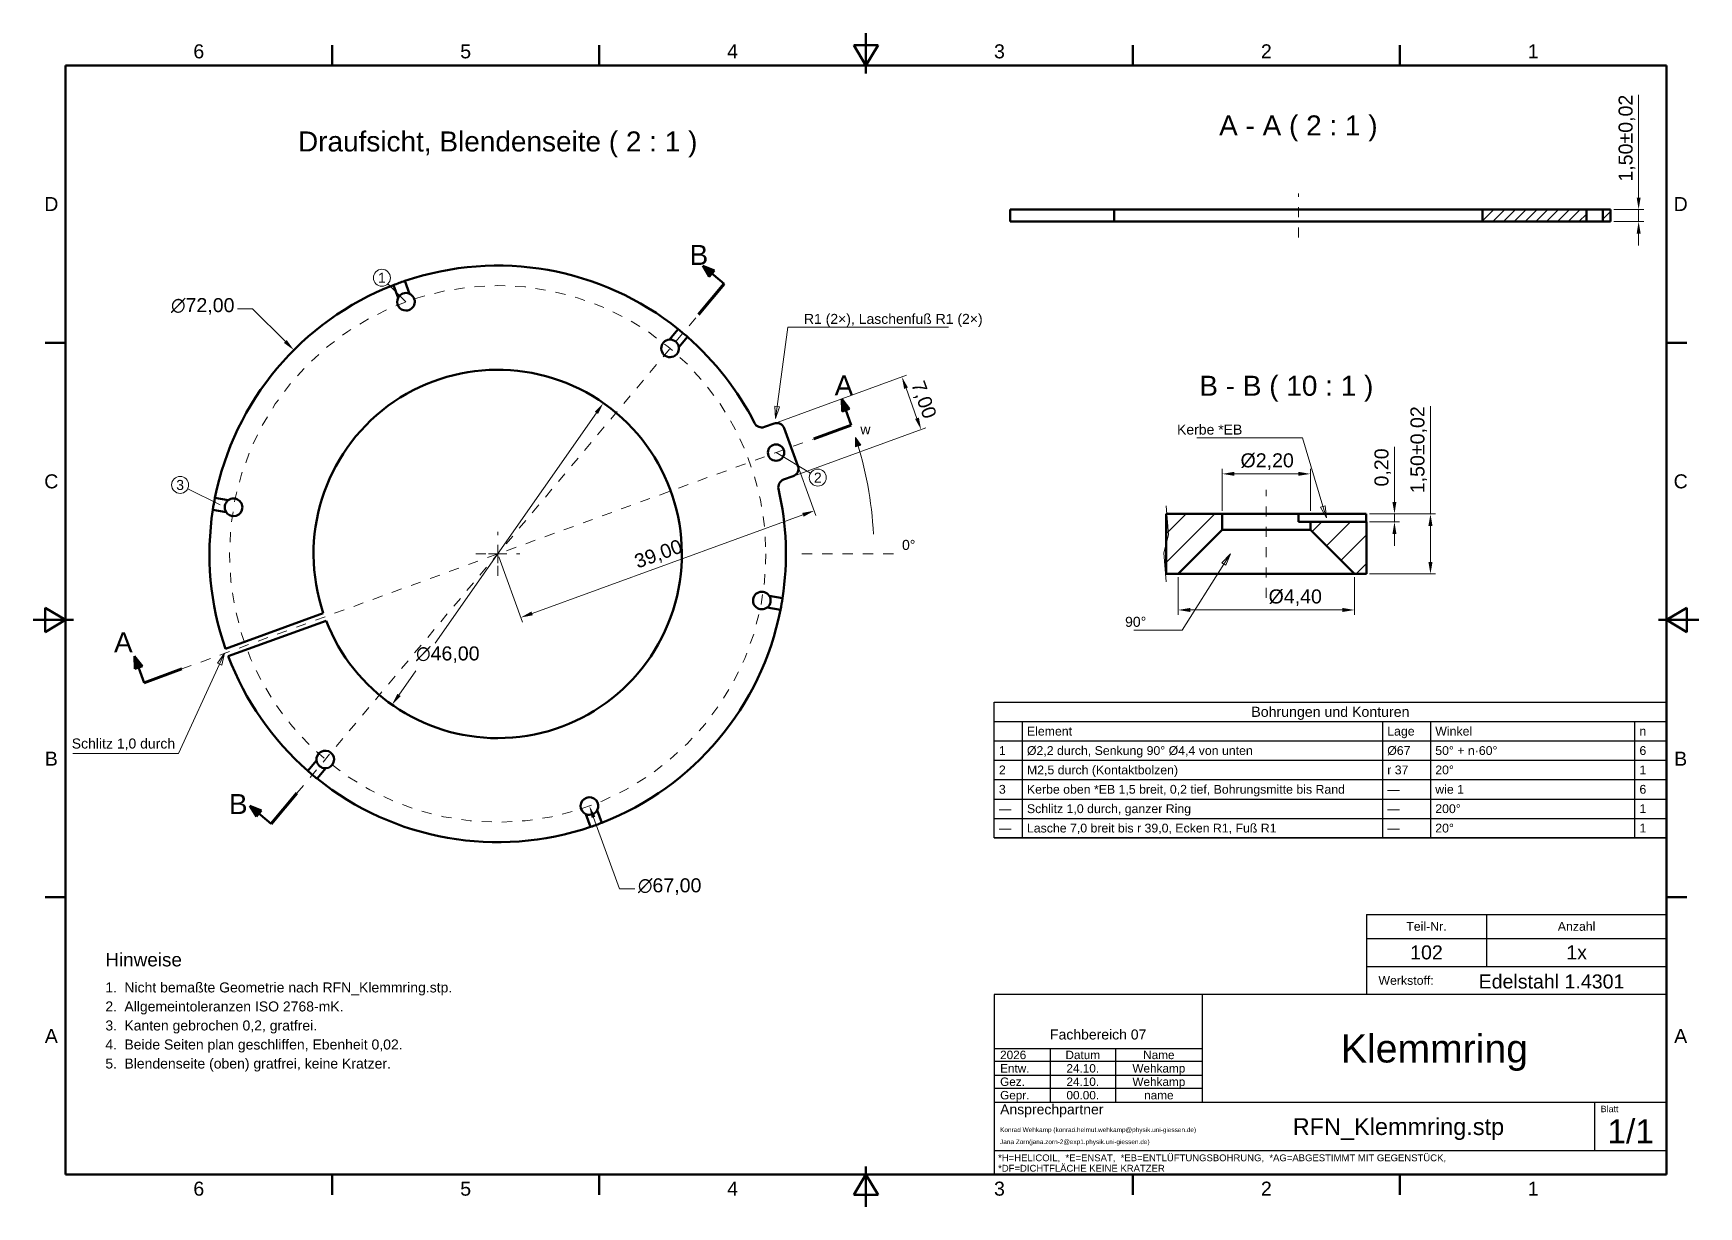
# Model space of a CAD drawing. Header units: inches. Extents: x 0.8 to 17.2, y 0.6 to 12.1.
import ezdxf
from ezdxf.enums import TextEntityAlignment as Align

# ---------------------------------------------------------------- set-up
doc = ezdxf.new("R2010")
doc.units = ezdxf.units.IN
doc.header["$MEASUREMENT"] = 0
doc.linetypes.add('CENTER2', pattern=[1.125, 0.75, -0.125, 0.125, -0.125])
doc.layers.get('0').update_dxf_attribs({"lineweight": 25})
for name, color, linetype, lineweight in [('BEMASSUNG', 7, 'Continuous', 18), ('MITTELLINIE', 7, 'CENTER2', 18), ('RAHMEN', 7, 'Continuous', 50), ('SCHNITTLINIE', 7, 'Continuous', 50), ('SCHRAFFUR', 7, 'Continuous', 18), ('SCHRIFTFELD', 7, 'Continuous', 25), ('SICHTKANTE', 7, 'Continuous', 50), ('TEXT', 7, 'Continuous', 18)]:
    doc.layers.add(name, color=color, linetype=linetype, lineweight=lineweight)
doc.styles.add('ISO_101', font='arial.ttf')
doc.styles.add('ISO_14', font='arial.ttf')
doc.styles.add('ISO_15', font='arial.ttf')
doc.styles.add('ISO_20', font='arial.ttf')
doc.styles.add('ISO_72', font='arial.ttf')
doc.styles.add('ISO_75', font='arial.ttf')
doc.styles.add('ISO_76', font='arial.ttf')
doc.styles.add('ISO_78', font='arial.ttf')
doc.styles.add('ISO_79', font='arial.ttf')
doc.styles.add('ISO_80', font='arial.ttf')
doc.styles.add('ISO_81', font='arial.ttf')
doc.styles.add('ISO_82', font='arial.ttf')
doc.styles.add('ISO_83', font='arial.ttf')
doc.styles.add('ISO_84', font='arial.ttf')
doc.styles.add('ISO_85', font='arial.ttf')
doc.styles.add('ISO_86', font='arial.ttf')
doc.styles.add('ISO_87', font='arial.ttf')
doc.styles.add('ISO_89', font='arial.ttf')
doc.styles.add('ISO_92', font='arial.ttf')
doc.styles.add('ISO_95', font='arial.ttf')
doc.styles.add('ISO_98', font='arial.ttf')
doc.styles.add('ISO_DWG_RFN', font='arial.ttf')
doc.dimstyles.new('DWG_RFN', dxfattribs={"dimtxt": 0.137795, "dimasz": 0.11811, "dimexe": 0.049213, "dimexo": 0.031496, "dimgap": 0.031496, "dimtad": 1, "dimlfac": 25.4, "dimtxsty": 'ISO_DWG_RFN', "dimcen": 2.5, "dimclrd": 7, "dimclre": 7, "dimclrt": 7, "dimadec": 1, "dimazin": 3, "dimtfac": 1, "dimtmove": 0, "dimatfit": 3, "dimfxl": 0, "dimlwd": 18, "dimlwe": 18})

msp = doc.modelspace()

# ---------------------------------------------------------------- texts
at = {"layer": 'RAHMEN', "style": 'ISO_14'}
for s, p in [('6', (2.44619, 11.93504)), ('5', (5.07087, 11.93504)), ('4', (7.69554, 11.93504)), ('3', (10.32021, 11.93504)), ('2', (12.94488, 11.93504)), ('1', (15.56955, 11.93504)), ('D', (0.99606, 10.43406)), ('D', (17.01969, 10.43406)), ('C', (0.99606, 7.70768)), ('C', (17.01969, 7.70768)), ('B', (0.99606, 4.9813)), ('B', (17.01969, 4.9813)), ('A', (0.99606, 2.25492)), ('A', (17.01969, 2.25492)), ('6', (2.44619, 0.75394)), ('5', (5.07087, 0.75394)), ('4', (7.69554, 0.75394)), ('3', (10.32021, 0.75394)), ('2', (12.94488, 0.75394)), ('1', (15.56955, 0.75394))]:
    msp.add_text(s, height=0.1378, dxfattribs=at).set_placement(p, align=Align.MIDDLE_CENTER)
at = {"layer": 'SCHRIFTFELD'}
for s, height, style, p in [('Teil-Nr.', 0.086614, 'ISO_76', (14.51969, 3.33268)), ('Anzahl', 0.086614, 'ISO_76', (15.99606, 3.33268)), ('Fachbereich 07', 0.0984252, 'ISO_78', (11.29134, 2.26969))]:
    msp.add_text(s, height=height, dxfattribs=dict(at, style=style)).set_placement(p, align=Align.MIDDLE_CENTER)
for s, height, style, p in [('Werkstoff:', 0.086614, 'ISO_75', (14.04724, 2.80118)), ('Ansprechpartner', 0.0984252, 'ISO_79', (10.32677, 1.53346)), ('Blatt', 0.062992, 'ISO_80', (16.23228, 1.5374))]:
    msp.add_text(s, height=height, dxfattribs=dict(at, style=style)).set_placement(p, align=Align.MIDDLE_LEFT)
at = {"layer": 'SCHRIFTFELD', "color": 8, "true_color": 0x808080, "style": 'ISO_72'}
for s, p in [('*H=HELICOIL,  *E=ENSAT,  *EB=ENTLÜFTUNGSBOHRUNG,  *AG=ABGESTIMMT MIT GEGENSTÜCK,', (10.30709, 1.05709)), ('*DF=DICHTFLÄCHE KEINE KRATZER', (10.30709, 0.95472))]:
    msp.add_text(s, height=0.0669291, dxfattribs=at).set_placement(p, align=Align.MIDDLE_LEFT)
at = {"layer": 'TEXT'}
for s, height, style, p in [('A - A ( 2 : 1 )', 0.1968504, 'ISO_20', (13.25984, 11.20669)), ('Draufsicht, Blendenseite ( 2 : 1 )', 0.1968504, 'ISO_20', (5.38583, 11.04921)), ('B', 0.19685, 'ISO_20', (7.36425, 9.93376)), ('1', 0.09843, 'ISO_78', (4.24743, 9.70903)), ('A', 0.19685, 'ISO_20', (8.791, 8.65118)), ('B - B ( 10 : 1 )', 0.1968504, 'ISO_20', (13.14173, 8.64764)), ('3', 0.09843, 'ISO_78', (2.26258, 7.67224)), ('2', 0.09843, 'ISO_78', (8.53409, 7.74418)), ('A', 0.19685, 'ISO_20', (1.70422, 6.12551)), ('Bohrungen und Konturen', 0.0996063, 'ISO_86', (13.5748, 5.44213)), ('B', 0.19685, 'ISO_20', (2.83437, 4.53526)), ('Datum', 0.082677, 'ISO_84', (11.13976, 2.0689)), ('Name', 0.082677, 'ISO_84', (11.8878, 2.0689))]:
    msp.add_text(s, height=height, dxfattribs=dict(at, style=style)).set_placement(p, align=Align.MIDDLE_CENTER)
for s, height, style, p in [('R1 (2×), Laschenfuß R1 (2×)', 0.0984252, 'ISO_81', (8.39752, 9.25555)), ('w', 0.09843, 'ISO_81', (8.95273, 8.1692)), ('0°', 0.098425, 'ISO_81', (9.3622, 7.03346)), ('Hinweise', 0.132874, 'ISO_101', (1.52756, 2.93898)), ('Nicht bemaßte Geometrie nach RFN_Klemmring.stp.', 0.0984252, 'ISO_81', (1.71457, 2.68307)), ('1.', 0.098425, 'ISO_81', (1.52756, 2.68307)), ('2.', 0.098425, 'ISO_81', (1.52756, 2.49606)), ('Allgemeintoleranzen ISO 2768-mK.', 0.0984252, 'ISO_81', (1.71457, 2.49606)), ('3.', 0.098425, 'ISO_81', (1.52756, 2.30906)), ('Kanten gebrochen 0,2, gratfrei.', 0.0984252, 'ISO_81', (1.71457, 2.30906)), ('4.', 0.098425, 'ISO_81', (1.52756, 2.12205)), ('Beide Seiten plan geschliffen, Ebenheit 0,02.', 0.0984252, 'ISO_81', (1.71457, 2.12205)), ('5.', 0.098425, 'ISO_81', (1.52756, 1.93504)), ('Blendenseite (oben) gratfrei, keine Kratzer.', 0.0984252, 'ISO_81', (1.71457, 1.93504))]:
    msp.add_text(s, height=height, dxfattribs=dict(at, style=style)).set_placement(p)
at = {"layer": 'TEXT', "style": 'ISO_82'}
for s, height, p in [('Kerbe *EB', 0.098425, (12.70866, 8.16732)), ('90°', 0.098425, (11.76378, 6.27756)), ('Schlitz 1,0 durch', 0.0984252, (2.21346, 5.08095))]:
    msp.add_text(s, height=height, dxfattribs=at).set_placement(p, align=Align.RIGHT)
at = {"layer": 'TEXT'}
for s, height, style, p in [('Element', 0.086614, 'ISO_75', (10.59055, 5.25157)), ('Lage', 0.086614, 'ISO_75', (14.13386, 5.25157)), ('Winkel', 0.086614, 'ISO_75', (14.6063, 5.25157)), ('n', 0.08661, 'ISO_75', (16.61417, 5.25157)), ('1', 0.08661, 'ISO_75', (10.31496, 5.06102)), ('Ø2,2 durch, Senkung 90° Ø4,4 von unten', 0.0866142, 'ISO_75', (10.59055, 5.06102)), ('Ø67', 0.086614, 'ISO_75', (14.13386, 5.06102)), ('50° + n·60°', 0.0866142, 'ISO_75', (14.6063, 5.06102)), ('6', 0.08661, 'ISO_75', (16.61417, 5.06102)), ('2', 0.08661, 'ISO_75', (10.31496, 4.87047)), ('M2,5 durch (Kontaktbolzen)', 0.0866142, 'ISO_75', (10.59055, 4.87047)), ('r 37', 0.086614, 'ISO_75', (14.13386, 4.87047)), ('20°', 0.086614, 'ISO_75', (14.6063, 4.87047)), ('1', 0.08661, 'ISO_75', (16.61417, 4.87047)), ('3', 0.08661, 'ISO_75', (10.31496, 4.67992)), ('Kerbe oben *EB 1,5 breit, 0,2 tief, Bohrungsmitte bis Rand', 0.0866142, 'ISO_75', (10.59055, 4.67992)), ('—', 0.08661, 'ISO_75', (14.13386, 4.67992)), ('wie 1', 0.086614, 'ISO_75', (14.6063, 4.67992)), ('6', 0.08661, 'ISO_75', (16.61417, 4.67992)), ('—', 0.08661, 'ISO_75', (10.31496, 4.48937)), ('Schlitz 1,0 durch, ganzer Ring', 0.0866142, 'ISO_75', (10.59055, 4.48937)), ('—', 0.08661, 'ISO_75', (14.13386, 4.48937)), ('200°', 0.086614, 'ISO_75', (14.6063, 4.48937)), ('1', 0.08661, 'ISO_75', (16.61417, 4.48937)), ('—', 0.08661, 'ISO_75', (10.31496, 4.29882)), ('Lasche 7,0 breit bis r 39,0, Ecken R1, Fuß R1', 0.0866142, 'ISO_75', (10.59055, 4.29882)), ('—', 0.08661, 'ISO_75', (14.13386, 4.29882)), ('20°', 0.086614, 'ISO_75', (14.6063, 4.29882)), ('1', 0.08661, 'ISO_75', (16.61417, 4.29882)), ('Entw.', 0.082677, 'ISO_87', (10.32677, 1.93701)), ('Gez.', 0.082677, 'ISO_87', (10.32677, 1.80512)), ('Gepr.', 0.082677, 'ISO_87', (10.32677, 1.67323)), ('Konrad Wehkamp (konrad.helmut.wehkamp@physik.uni-giessen.de)', 0.0452756, 'ISO_98', (10.32677, 1.33268)), ('Jana Zorn(jana.zorn-2@exp1.physik.uni-giessen.de)', 0.0452756, 'ISO_98', (10.32677, 1.21457))]:
    msp.add_text(s, height=height, dxfattribs=dict(at, style=style)).set_placement(p, align=Align.MIDDLE_LEFT)
at = {"layer": 'TEXT', "color": 5, "true_color": 0x0000ff}
for s, height, style, p in [('102', 0.137795, 'ISO_15', (14.51969, 3.07677)), ('1x', 0.137795, 'ISO_15', (15.99606, 3.07677)), ('Edelstahl 1.4301', 0.1377953, 'ISO_15', (15.74934, 2.79086)), ('Klemmring', 0.275591, 'ISO_95', (14.59843, 2.13189)), ('24.10.', 0.082677, 'ISO_85', (11.13976, 1.93701)), ('Wehkamp', 0.082677, 'ISO_85', (11.8878, 1.93701)), ('24.10.', 0.082677, 'ISO_85', (11.13976, 1.80512)), ('Wehkamp', 0.082677, 'ISO_85', (11.8878, 1.80512)), ('00.00.', 0.082677, 'ISO_85', (11.13976, 1.67323)), ('name', 0.082677, 'ISO_85', (11.8878, 1.67323)), ('RFN_Klemmring.stp', 0.1653543, 'ISO_92', (14.24409, 1.36417)), ('1/1', 0.23622, 'ISO_89', (16.52756, 1.31693))]:
    msp.add_text(s, height=height, dxfattribs=dict(at, style=style)).set_placement(p, align=Align.MIDDLE_CENTER)
at = {"layer": 'TEXT', "color": 5, "true_color": 0x0000ff, "style": 'ISO_83'}
msp.add_text('2026', height=0.082677, dxfattribs=at).set_placement((10.32677, 2.0689), align=Align.MIDDLE_LEFT)

# ---------------------------------------------------------------- blocks, each defined once
blk = doc.blocks.new('Leader Text1')
at = {"layer": 'BEMASSUNG', "color": 7, "lineweight": 18}
for p, q in [((13.299, 8.136), (12.748, 8.136)), ((13.501, 7.462), (13.299, 8.136)), ((13.524, 7.468), (13.479, 7.455)), ((13.479, 7.455), (13.535, 7.348)), ((13.501, 7.462), (13.535, 7.348)), ((13.535, 7.348), (13.524, 7.468))]:
    blk.add_line(p, q, dxfattribs=at)
at = {"layer": 'BEMASSUNG', "color": 7, "lineweight": 18, "flags": 128}
blk.add_lwpolyline([(13.479, 7.455), (13.535, 7.348), (13.524, 7.468), (13.479, 7.455)], dxfattribs=at)
at = {"layer": 'BEMASSUNG', "color": 7}
blk.add_solid([(13.479, 7.455), (13.535, 7.348), (13.524, 7.468), (13.479, 7.455)], dxfattribs=at)
blk = doc.blocks.new('Leader Text2')
at = {"layer": 'BEMASSUNG', "color": 7, "lineweight": 18}
for p, q in [((12.527, 6.894), (12.118, 6.246)), ((12.591, 6.994), (12.508, 6.907)), ((12.508, 6.907), (12.547, 6.882)), ((12.527, 6.894), (12.591, 6.994)), ((12.547, 6.882), (12.591, 6.994)), ((12.118, 6.246), (11.803, 6.246))]:
    blk.add_line(p, q, dxfattribs=at)
at = {"layer": 'BEMASSUNG', "color": 7, "lineweight": 18, "flags": 128}
blk.add_lwpolyline([(12.547, 6.882), (12.591, 6.994), (12.508, 6.907), (12.547, 6.882)], dxfattribs=at)
at = {"layer": 'BEMASSUNG', "color": 7}
blk.add_solid([(12.547, 6.882), (12.591, 6.994), (12.508, 6.907), (12.547, 6.882)], dxfattribs=at)
blk = doc.blocks.new('Leader Text3')
at = {"layer": 'BEMASSUNG', "color": 7, "lineweight": 18}
for p, q in [((8.134, 8.443), (8.24, 9.224)), ((8.24, 9.224), (8.358, 9.224)), ((8.11, 8.447), (8.118, 8.326)), ((8.157, 8.44), (8.11, 8.447)), ((8.134, 8.443), (8.118, 8.326)), ((8.118, 8.326), (8.157, 8.44))]:
    blk.add_line(p, q, dxfattribs=at)
at = {"layer": 'BEMASSUNG', "color": 7, "lineweight": 18, "flags": 128}
blk.add_lwpolyline([(8.11, 8.447), (8.118, 8.326), (8.157, 8.44), (8.11, 8.447)], dxfattribs=at)
at = {"layer": 'BEMASSUNG', "color": 7}
blk.add_solid([(8.11, 8.447), (8.118, 8.326), (8.157, 8.44), (8.11, 8.447)], dxfattribs=at)
blk = doc.blocks.new('Leader Text4')
at = {"layer": 'BEMASSUNG', "color": 7, "lineweight": 18}
for p, q in [((2.651, 5.909), (2.247, 5.033)), ((2.7, 6.017), (2.629, 5.919)), ((2.629, 5.919), (2.672, 5.899)), ((2.651, 5.909), (2.7, 6.017)), ((2.672, 5.899), (2.7, 6.017)), ((2.247, 5.033), (2.129, 5.033))]:
    blk.add_line(p, q, dxfattribs=at)
at = {"layer": 'BEMASSUNG', "color": 7, "lineweight": 18, "flags": 128}
blk.add_lwpolyline([(2.672, 5.899), (2.7, 6.017), (2.629, 5.919), (2.672, 5.899)], dxfattribs=at)
at = {"layer": 'BEMASSUNG', "color": 7}
blk.add_solid([(2.672, 5.899), (2.7, 6.017), (2.629, 5.919), (2.672, 5.899)], dxfattribs=at)
blk = doc.blocks.new('Hatch_1')
at = {"layer": 'SCHRAFFUR', "color": 7, "linetype": 'Continuous', "lineweight": 18}
blk.add_line((15.514, 9.786), (15.591, 9.863), dxfattribs=at)
blk = doc.blocks.new('Hatch_2')
at = {"layer": 'SCHRAFFUR', "color": 7, "linetype": 'Continuous', "lineweight": 18}
for p, q in [((14.331, 9.876), (14.337, 9.882)), ((14.331, 9.77), (14.443, 9.882)), ((14.431, 9.764), (14.549, 9.882)), ((14.537, 9.764), (14.655, 9.882)), ((14.643, 9.764), (14.761, 9.882)), ((14.749, 9.764), (14.867, 9.882)), ((14.855, 9.764), (14.973, 9.882)), ((14.961, 9.764), (15.079, 9.882)), ((15.067, 9.764), (15.185, 9.882)), ((15.173, 9.764), (15.291, 9.882)), ((15.279, 9.764), (15.352, 9.837))]:
    blk.add_line(p, q, dxfattribs=at)
blk = doc.blocks.new('Hatch_3')
at = {"layer": 'SCHRAFFUR', "color": 7, "linetype": 'Continuous', "lineweight": 18}
for p, q in [((11.22, 6.695), (11.415, 6.89)), ((11.22, 6.412), (11.698, 6.89))]:
    blk.add_line(p, q, dxfattribs=at)
blk = doc.blocks.new('Hatch_4')
at = {"layer": 'SCHRAFFUR', "color": 7, "linetype": 'Continuous', "lineweight": 18}
for p, q in [((12.655, 6.715), (12.751, 6.811)), ((12.796, 6.574), (13.034, 6.811)), ((12.938, 6.432), (13.189, 6.684)), ((13.087, 6.299), (13.189, 6.401))]:
    blk.add_line(p, q, dxfattribs=at)
blk = doc.blocks.new('*D15')
at = {"layer": 'BEMASSUNG', "color": 7, "lineweight": 18, "transparency": 16777216}
for p, q in [((14.205, 7.506), (14.205, 8.046)), ((13.958, 7.388), (14.254, 7.388)), ((14.205, 7.309), (14.205, 7.388)), ((13.961, 7.309), (14.254, 7.309)), ((14.205, 7.191), (14.205, 7.073))]:
    blk.add_line(p, q, dxfattribs=at)
at = {"layer": 'BEMASSUNG', "color": 7, "transparency": 16777216}
for points in [[(14.185, 7.506), (14.224, 7.506), (14.205, 7.388)], [(14.185, 7.191), (14.224, 7.191), (14.205, 7.309)]]:
    blk.add_solid(points, dxfattribs=at)
at = {"layer": 'Defpoints', "color": 0, "transparency": 16777216}
for p in [(13.926, 7.388), (14.205, 7.388), (13.929, 7.309)]:
    blk.add_point(p, dxfattribs=at)
at = {"layer": 'BEMASSUNG', "color": 7, "lineweight": 18, "transparency": 16777216, "insert": (14.008, 7.657), "char_height": 0.1378, "attachment_point": 1, "rotation": 90, "style": 'ISO_DWG_RFN'}
blk.add_mtext('\\A1;{0,20}', dxfattribs=at)
blk = doc.blocks.new('*D16')
at = {"layer": 'BEMASSUNG', "color": 7, "lineweight": 18, "transparency": 16777216}
for p, q in [((12.079, 6.766), (12.079, 6.394)), ((13.811, 6.766), (13.811, 6.394)), ((12.197, 6.443), (13.693, 6.443))]:
    blk.add_line(p, q, dxfattribs=at)
at = {"layer": 'BEMASSUNG', "color": 7, "transparency": 16777216}
for points in [[(12.197, 6.463), (12.197, 6.423), (12.079, 6.443)], [(13.693, 6.463), (13.693, 6.423), (13.811, 6.443)]]:
    blk.add_solid(points, dxfattribs=at)
at = {"layer": 'Defpoints', "color": 0, "transparency": 16777216}
for p in [(12.079, 6.797), (13.811, 6.797), (13.811, 6.443)]:
    blk.add_point(p, dxfattribs=at)
at = {"layer": 'BEMASSUNG', "color": 7, "lineweight": 18, "transparency": 16777216, "insert": (12.967, 6.645), "char_height": 0.1378, "attachment_point": 1, "style": 'ISO_DWG_RFN'}
blk.add_mtext('\\A1;{Ø4,40}', dxfattribs=at)
blk = doc.blocks.new('*D17')
at = {"layer": 'BEMASSUNG', "color": 7, "lineweight": 18, "transparency": 16777216}
for p, q in [((12.512, 7.419), (12.512, 7.831)), ((12.63, 7.781), (13.26, 7.781)), ((13.378, 7.419), (13.378, 7.831))]:
    blk.add_line(p, q, dxfattribs=at)
at = {"layer": 'BEMASSUNG', "color": 7, "transparency": 16777216}
for points in [[(12.63, 7.801), (12.63, 7.762), (12.512, 7.781)], [(13.26, 7.801), (13.26, 7.762), (13.378, 7.781)]]:
    blk.add_solid(points, dxfattribs=at)
at = {"layer": 'Defpoints', "color": 0, "transparency": 16777216}
for p in [(13.378, 7.781), (12.512, 7.388), (13.378, 7.388)]:
    blk.add_point(p, dxfattribs=at)
at = {"layer": 'BEMASSUNG', "color": 7, "lineweight": 18, "transparency": 16777216, "insert": (12.691, 7.983), "char_height": 0.1378, "attachment_point": 1, "style": 'ISO_DWG_RFN'}
blk.add_mtext('\\A1;{Ø2,20}', dxfattribs=at)
blk = doc.blocks.new('*D18')
at = {"layer": 'BEMASSUNG', "color": 7, "lineweight": 18, "transparency": 16777216}
for p, q in [((16.606, 10.498), (16.606, 11.509)), ((16.362, 10.38), (16.656, 10.38)), ((16.606, 10.262), (16.606, 10.38)), ((16.362, 10.262), (16.656, 10.262)), ((16.606, 10.144), (16.606, 10.026))]:
    blk.add_line(p, q, dxfattribs=at)
at = {"layer": 'BEMASSUNG', "color": 7, "transparency": 16777216}
for points in [[(16.587, 10.498), (16.626, 10.498), (16.606, 10.38)], [(16.587, 10.144), (16.626, 10.144), (16.606, 10.262)]]:
    blk.add_solid(points, dxfattribs=at)
at = {"layer": 'Defpoints', "color": 0, "transparency": 16777216}
for p in [(16.331, 10.38), (16.606, 10.38), (16.331, 10.262)]:
    blk.add_point(p, dxfattribs=at)
at = {"layer": 'BEMASSUNG', "color": 7, "lineweight": 18, "transparency": 16777216, "insert": (16.409, 10.654), "char_height": 0.1378, "attachment_point": 1, "rotation": 90, "style": 'ISO_DWG_RFN'}
blk.add_mtext('\\A1;{1,50±0,02}', dxfattribs=at)
blk = doc.blocks.new('*D19')
at = {"layer": 'BEMASSUNG', "color": 7, "lineweight": 18, "transparency": 16777216}
for p, q in [((2.826, 9.405), (2.975, 9.405)), ((2.975, 9.405), (3.298, 9.082)), ((5.386, 6.904), (5.386, 7.084)), ((5.296, 6.994), (5.476, 6.994))]:
    blk.add_line(p, q, dxfattribs=at)
at = {"layer": 'BEMASSUNG', "color": 7, "transparency": 16777216}
blk.add_solid([(3.312, 9.096), (3.284, 9.068), (3.381, 8.998)], dxfattribs=at)
at = {"layer": 'Defpoints', "color": 0, "transparency": 16777216}
for p in [(3.381, 8.998), (7.39, 4.99)]:
    blk.add_point(p, dxfattribs=at)
at = {"layer": 'BEMASSUNG', "color": 7, "lineweight": 18, "transparency": 16777216, "insert": (2.173, 9.509), "char_height": 0.1378, "attachment_point": 1, "style": 'ISO_DWG_RFN'}
blk.add_mtext('\\A1;{\\fAIGDT|b0|i0;\\ln}\\fArial|b0|i0;{\\H0.1378;72,00}', dxfattribs=at)
blk = doc.blocks.new('*D20')
at = {"layer": 'BEMASSUNG', "color": 7, "lineweight": 18, "transparency": 16777216}
for p, q in [((6.357, 8.381), (4.771, 6.117)), ((4.415, 5.607), (4.582, 5.846))]:
    blk.add_line(p, q, dxfattribs=at)
at = {"layer": 'BEMASSUNG', "color": 7, "transparency": 16777216}
for points in [[(6.341, 8.392), (6.373, 8.37), (6.425, 8.478)], [(4.399, 5.619), (4.431, 5.596), (4.347, 5.511)]]:
    blk.add_solid(points, dxfattribs=at)
at = {"layer": 'Defpoints', "color": 0, "transparency": 16777216}
for p in [(6.425, 8.478), (4.347, 5.511)]:
    blk.add_point(p, dxfattribs=at)
at = {"layer": 'BEMASSUNG', "color": 7, "lineweight": 18, "transparency": 16777216, "insert": (4.583, 6.085), "char_height": 0.1378, "attachment_point": 1, "style": 'ISO_DWG_RFN'}
blk.add_mtext('\\A1;{\\fAIGDT|b0|i0;\\ln}\\fArial|b0|i0;{\\H0.1378;46,00}', dxfattribs=at)
blk = doc.blocks.new('*D21')
at = {"layer": 'BEMASSUNG', "color": 7, "lineweight": 18, "transparency": 16777216}
for p, q in [((5.386, 6.904), (5.386, 7.084)), ((5.296, 6.994), (5.476, 6.994)), ((6.584, 3.701), (6.328, 4.404)), ((6.733, 3.701), (6.584, 3.701))]:
    blk.add_line(p, q, dxfattribs=at)
at = {"layer": 'BEMASSUNG', "color": 7, "transparency": 16777216}
blk.add_solid([(6.347, 4.411), (6.31, 4.398), (6.288, 4.515)], dxfattribs=at)
at = {"layer": 'Defpoints', "color": 0, "transparency": 16777216}
for p in [(4.484, 9.473), (6.288, 4.515)]:
    blk.add_point(p, dxfattribs=at)
at = {"layer": 'BEMASSUNG', "color": 7, "lineweight": 18, "transparency": 16777216, "insert": (6.765, 3.805), "char_height": 0.1378, "attachment_point": 1, "style": 'ISO_DWG_RFN'}
blk.add_mtext('\\A1;{\\fAIGDT|b0|i0;\\ln}\\fArial|b0|i0;{\\H0.1378;67,00}', dxfattribs=at)
blk = doc.blocks.new('*D22')
at = {"layer": 'BEMASSUNG', "color": 7, "lineweight": 18, "transparency": 16777216}
for p, q in [((8.282, 8.015), (8.516, 7.373)), ((5.724, 6.409), (8.388, 7.379)), ((5.397, 6.964), (5.63, 6.322))]:
    blk.add_line(p, q, dxfattribs=at)
at = {"layer": 'BEMASSUNG', "color": 7, "transparency": 16777216}
for points in [[(8.381, 7.397), (8.395, 7.36), (8.499, 7.419)], [(5.718, 6.428), (5.731, 6.391), (5.613, 6.369)]]:
    blk.add_solid(points, dxfattribs=at)
at = {"layer": 'Defpoints', "color": 0, "transparency": 16777216}
for p in [(8.271, 8.044), (8.499, 7.419), (5.386, 6.994)]:
    blk.add_point(p, dxfattribs=at)
at = {"layer": 'BEMASSUNG', "color": 7, "lineweight": 18, "transparency": 16777216, "insert": (6.715, 6.979), "char_height": 0.1378, "attachment_point": 1, "rotation": 20, "style": 'ISO_DWG_RFN'}
blk.add_mtext('\\A1;{39,00}', dxfattribs=at)
blk = doc.blocks.new('*D23')
at = {"layer": 'BEMASSUNG', "color": 7, "lineweight": 18, "transparency": 16777216}
for p, q in [((8.133, 8.287), (9.407, 8.751)), ((9.402, 8.623), (9.509, 8.327)), ((8.321, 7.769), (9.596, 8.233))]:
    blk.add_line(p, q, dxfattribs=at)
at = {"layer": 'BEMASSUNG', "color": 7, "transparency": 16777216}
for points in [[(9.42, 8.63), (9.383, 8.617), (9.361, 8.734)], [(9.528, 8.334), (9.491, 8.321), (9.55, 8.216)]]:
    blk.add_solid(points, dxfattribs=at)
at = {"layer": 'Defpoints', "color": 0, "transparency": 16777216}
for p in [(8.103, 8.276), (9.55, 8.216), (8.292, 7.758)]:
    blk.add_point(p, dxfattribs=at)
at = {"layer": 'BEMASSUNG', "color": 7, "lineweight": 18, "transparency": 16777216, "insert": (9.58, 8.71), "char_height": 0.1378, "attachment_point": 1, "rotation": 290, "style": 'ISO_DWG_RFN'}
blk.add_mtext('\\A1;{7,00}', dxfattribs=at)
blk = doc.blocks.new('*D24')
at = {"layer": 'BEMASSUNG', "color": 7, "lineweight": 18, "transparency": 16777216}
for p, q in [((14.559, 7.388), (14.559, 8.446)), ((13.958, 7.388), (14.608, 7.388)), ((14.559, 6.915), (14.559, 7.27)), ((13.961, 6.797), (14.608, 6.797))]:
    blk.add_line(p, q, dxfattribs=at)
at = {"layer": 'BEMASSUNG', "color": 7, "transparency": 16777216}
for points in [[(14.539, 7.27), (14.579, 7.27), (14.559, 7.388)], [(14.539, 6.915), (14.579, 6.915), (14.559, 6.797)]]:
    blk.add_solid(points, dxfattribs=at)
at = {"layer": 'Defpoints', "color": 0, "transparency": 16777216}
for p in [(13.926, 7.388), (14.559, 7.388), (13.929, 6.797)]:
    blk.add_point(p, dxfattribs=at)
at = {"layer": 'BEMASSUNG', "color": 7, "lineweight": 18, "transparency": 16777216, "insert": (14.362, 7.591), "char_height": 0.1378, "attachment_point": 1, "rotation": 90, "style": 'ISO_DWG_RFN'}
blk.add_mtext('\\A1;{1,50±0,02}', dxfattribs=at)

# ---------------------------------------------------------------- dimensions: what is measured, and where the dimension line sits
at = {"layer": 'BEMASSUNG', "color": 7, "lineweight": 18}
for base, p1, p2, angle, text, override, picture, middle in [((16.6063, 10.37992), (16.33071, 10.26181), (16.33071, 10.37992), 90, '{<>}', {"dimgap": 0.031496, "dimdec": 2, "dimlfac": 12.7, "dimsah": 1, "dimtol": 1, "dimlim": 0, "dimtp": 0.02, "dimtm": 0.02, "dimtdec": 2, "dimtofl": 1, "dimatfit": 1}, '*D18', (16.6063, 11.06601)), ((9.54962, 8.21631), (8.10325, 8.27643), (8.29176, 7.75849), 110, '{<>}', {"dimgap": 0.031496, "dimdec": 2, "dimlfac": 12.7, "dimsah": 1, "dimtol": 0, "dimlim": 0, "dimtp": 0, "dimtm": 0, "dimtdec": 2, "dimtofl": 0, "dimatfit": 1}, '*D23', (9.45536, 8.47528)), ((14.55906, 7.3878), (13.92913, 6.79724), (13.92606, 7.3878), 90, '{<>}', {"dimgap": 0.031496, "dimdec": 2, "dimlfac": 2.54, "dimsah": 1, "dimtol": 1, "dimlim": 0, "dimtp": 0.02, "dimtm": 0.02, "dimtdec": 2, "dimtofl": 0, "dimatfit": 2}, '*D24', (14.55906, 8.00286)), ((8.49913, 7.41899), (5.38583, 6.99409), (8.2715, 8.04439), 200, '{<>}', {"dimgap": 0.031496, "dimdec": 2, "dimlfac": 12.7, "dimsah": 1, "dimtol": 0, "dimlim": 0, "dimtp": 0, "dimtm": 0, "dimtdec": 2, "dimtofl": 0, "dimatfit": 1}, '*D22', (7.05629, 6.89384)), ((14.20472, 7.3878), (13.92913, 7.30906), (13.92606, 7.3878), 90, '{<>}', {"dimgap": 0.031496, "dimdec": 2, "dimlfac": 2.54, "dimsah": 1, "dimtol": 0, "dimlim": 0, "dimtp": 0, "dimtm": 0, "dimtdec": 2, "dimtofl": 1, "dimatfit": 1}, '*D15', (14.20472, 7.83542)), ((13.37795, 7.7815), (12.51181, 7.3878), (13.37795, 7.3878), 180, '{Ø<>}', {"dimgap": 0.031496, "dimdec": 2, "dimlfac": 2.54, "dimsah": 1, "dimtol": 0, "dimlim": 0, "dimtp": 0, "dimtm": 0, "dimtdec": 2, "dimtofl": 0, "dimatfit": 1}, '*D17', (12.94488, 7.7815)), ((13.81102, 6.44291), (12.07874, 6.79724), (13.81102, 6.79724), 180, '{Ø<>}', {"dimgap": 0.031496, "dimdec": 2, "dimlfac": 2.54, "dimsah": 1, "dimtol": 0, "dimlim": 0, "dimtp": 0, "dimtm": 0, "dimtdec": 2, "dimtofl": 0, "dimatfit": 1}, '*D16', (12.94488, 6.44291))]:
    dim = msp.add_linear_dim(base=base, p1=p1, p2=p2, angle=angle, text=text, dimstyle='DWG_RFN', override=override, dxfattribs=at)
    dim.commit()
    dim.dimension.update_dxf_attribs({"geometry": picture, "text_midpoint": middle, "dimtype": 160})
for p1, p2, text, override, picture, middle in [((7.39022, 4.9897), (3.38143, 8.99849), '{\\fAIGDT|b0|i0;\\ln}\\fArial|b0|i0;{\\H0.1378;72,00}', {"dimgap": 0.031496, "dimtad": 0, "dimtih": 1, "dimtoh": 1, "dimdec": 2, "dimlfac": 25.4, "dimsah": 1, "dimtol": 0, "dimlim": 0, "dimtp": 0, "dimtm": 0, "dimtdec": 2, "dimtofl": 0}, '*D19', (2.48368, 9.40503)), ((4.48365, 9.47281), (6.28801, 4.51538), '{\\fAIGDT|b0|i0;\\ln}\\fArial|b0|i0;{\\H0.1378;67,00}', {"dimgap": 0.031496, "dimtad": 0, "dimtih": 1, "dimtoh": 1, "dimdec": 2, "dimlfac": 25.4, "dimsah": 1, "dimtol": 0, "dimlim": 0, "dimtp": 0, "dimtm": 0, "dimtdec": 2, "dimtofl": 0}, '*D21', (7.07546, 3.70147)), ((6.42459, 8.4776), (4.34707, 5.51059), '{\\fAIGDT|b0|i0;\\ln}\\fArial|b0|i0;{\\H0.1378;46,00}', {"dimgap": 0.031496, "dimtad": 0, "dimtih": 1, "dimtoh": 1, "dimdec": 2, "dimlfac": 25.4, "dimsah": 1, "dimtol": 0, "dimlim": 0, "dimtp": 0, "dimtm": 0, "dimtdec": 2, "dimatfit": 2}, '*D20', (4.67684, 5.98155))]:
    dim = msp.add_diameter_dim_2p(p1=p1, p2=p2, text=text, dimstyle='DWG_RFN', override=override, dxfattribs=at)
    dim.commit()
    dim.dimension.update_dxf_attribs({"geometry": picture, "text_midpoint": middle, "dimtype": 163})

# ---------------------------------------------------------------- hatches: boundary and pattern name
at = {"layer": 'BEMASSUNG'}
msp.add_hatch(color=7, dxfattribs=at).paths.add_polyline_path([(8.95846, 8.06384), (8.90604, 8.04681), (8.90548, 8.1377)])
at = {"layer": 'SCHNITTLINIE'}
for points in [[(7.51748, 9.77949), (7.46686, 9.71917), (7.40169, 9.82525)], [(8.84656, 8.42129), (8.77257, 8.39436), (8.76917, 8.51881)], [(1.89136, 5.8898), (1.81737, 5.86287), (1.81397, 5.98732)], [(3.06352, 4.47147), (3.0129, 4.41115), (2.94773, 4.51723)]]:
    msp.add_hatch(color=7, dxfattribs=at).paths.add_polyline_path(points)

# ---------------------------------------------------------------- linework, layer by layer
at = {"layer": 'BEMASSUNG'}
for p, q in [((4.48365, 9.47281), (4.30658, 9.64987)), ((8.35815, 9.22405), (9.81976, 9.22405)), ((8.90548, 8.1377), (8.95846, 8.06384)), ((8.90604, 8.04681), (8.90548, 8.1377)), ((8.95846, 8.06384), (8.90604, 8.04681)), ((12.74803, 8.13583), (12.26083, 8.13583)), ((8.12351, 7.99053), (8.46236, 7.78723)), ((2.65628, 7.47539), (2.33741, 7.63482)), ((11.80315, 6.24606), (11.64075, 6.24606)), ((2.12927, 5.03298), (1.209, 5.03298))]:
    msp.add_line(p, q, dxfattribs=at)
for centre in [(4.24743, 9.70903), (2.26258, 7.67224), (8.53409, 7.74418)]:
    msp.add_circle(centre, 0.08366, dxfattribs=at)
msp.add_arc((5.38583, 6.99409), 3.70079, 3, 18, dxfattribs=at)
at = {"layer": 'MITTELLINIE', "ltscale": 0.096238}
for p, q in [((13.25984, 10.10433), (13.25984, 10.5374)), ((5.38583, 6.77756), (5.38583, 7.21063)), ((5.16929, 6.99409), (5.60236, 6.99409))]:
    msp.add_line(p, q, dxfattribs=at)
at = {"layer": 'MITTELLINIE', "ltscale": 0.089497}
msp.add_line((3.41191, 4.64167), (7.35974, 9.34651), dxfattribs=at)
at = {"layer": 'MITTELLINIE', "ltscale": 0.08908}
msp.add_line((2.27818, 5.863), (8.49347, 8.12518), dxfattribs=at)
at = {"layer": 'MITTELLINIE', "ltscale": 0.085898}
msp.add_line((12.94488, 6.56102), (12.94488, 7.62402), dxfattribs=at)
at = {"layer": 'MITTELLINIE', "ltscale": 0.093322}
msp.add_line((8.37795, 6.99409), (9.32283, 6.99409), dxfattribs=at)
at = {"layer": 'MITTELLINIE', "ltscale": 0.088748}
msp.add_circle((5.38583, 6.99409), 2.6378, dxfattribs=at)
at = {"layer": 'RAHMEN'}
for p, q in [((3.75853, 11.79724), (3.75853, 11.99409)), ((6.3832, 11.79724), (6.3832, 11.99409)), ((9.12598, 11.99409), (8.88976, 11.99409)), ((8.88976, 11.99409), (9.00787, 11.79724)), ((9.00787, 12.1122), (9.00787, 11.7185)), ((9.00787, 11.79724), (9.12598, 11.99409)), ((9.00787, 11.79724), (9.00787, 11.99409)), ((11.63255, 11.79724), (11.63255, 11.99409)), ((14.25722, 11.79724), (14.25722, 11.99409)), ((16.88189, 11.79724), (1.13386, 11.79724)), ((1.13386, 11.79724), (1.13386, 0.89173)), ((16.88189, 0.89173), (16.88189, 11.79724)), ((1.13386, 9.07087), (0.93701, 9.07087)), ((16.88189, 9.07087), (17.07874, 9.07087)), ((1.13386, 6.34449), (0.93701, 6.4626)), ((0.93701, 6.4626), (0.93701, 6.22638)), ((17.07874, 6.4626), (16.88189, 6.34449)), ((17.07874, 6.22638), (17.07874, 6.4626)), ((0.8189, 6.34449), (1.2126, 6.34449)), ((1.13386, 6.34449), (0.93701, 6.34449)), ((0.93701, 6.22638), (1.13386, 6.34449)), ((17.19685, 6.34449), (16.80315, 6.34449)), ((16.88189, 6.34449), (17.07874, 6.34449)), ((16.88189, 6.34449), (17.07874, 6.22638)), ((1.13386, 3.61811), (0.93701, 3.61811)), ((16.88189, 3.61811), (17.07874, 3.61811)), ((1.13386, 0.89173), (16.88189, 0.89173)), ((3.75853, 0.89173), (3.75853, 0.69488)), ((6.3832, 0.89173), (6.3832, 0.69488)), ((9.00787, 0.89173), (8.88976, 0.69488)), ((9.00787, 0.57677), (9.00787, 0.97047)), ((9.12598, 0.69488), (9.00787, 0.89173)), ((9.00787, 0.89173), (9.00787, 0.69488)), ((11.63255, 0.89173), (11.63255, 0.69488)), ((14.25722, 0.89173), (14.25722, 0.69488)), ((8.88976, 0.69488), (9.12598, 0.69488))]:
    msp.add_line(p, q, dxfattribs=at)
at = {"layer": 'SCHNITTLINIE'}
for p, q in [((7.61281, 9.64811), (7.40169, 9.82525)), ((7.40169, 9.82525), (7.51748, 9.77949)), ((7.46686, 9.71917), (7.40169, 9.82525)), ((7.51748, 9.77949), (7.46686, 9.71917)), ((8.86343, 8.25984), (8.76917, 8.51881)), ((8.76917, 8.51881), (8.84656, 8.42129)), ((8.77257, 8.39436), (8.76917, 8.51881)), ((8.84656, 8.42129), (8.77257, 8.39436)), ((1.90822, 5.72835), (1.81397, 5.98732)), ((1.81397, 5.98732), (1.89136, 5.8898)), ((1.81737, 5.86287), (1.81397, 5.98732)), ((1.89136, 5.8898), (1.81737, 5.86287)), ((3.15885, 4.34008), (2.94773, 4.51723)), ((2.94773, 4.51723), (3.06352, 4.47147)), ((3.0129, 4.41115), (2.94773, 4.51723)), ((3.06352, 4.47147), (3.0129, 4.41115))]:
    msp.add_line(p, q, dxfattribs=at)
at = {"layer": 'SCHNITTLINIE', "lineweight": 70}
for p, q in [((7.35974, 9.34651), (7.61281, 9.64811)), ((8.49347, 8.12518), (8.86343, 8.25984)), ((2.27818, 5.863), (1.90822, 5.72835)), ((3.41191, 4.64167), (3.15885, 4.34008))]:
    msp.add_line(p, q, dxfattribs=at)
at = {"layer": 'SCHRIFTFELD'}
for p, q in [((10.26772, 5.5374), (16.88189, 5.5374)), ((10.26772, 4.20354), (10.26772, 5.5374)), ((16.88189, 5.5374), (16.88189, 4.20354)), ((10.26772, 5.34685), (16.88189, 5.34685)), ((10.54331, 5.34685), (10.54331, 4.20354)), ((14.08661, 5.34685), (14.08661, 4.20354)), ((14.55906, 5.34685), (14.55906, 4.20354)), ((16.56693, 5.34685), (16.56693, 4.20354)), ((10.26772, 5.1563), (16.88189, 5.1563)), ((10.26772, 4.96575), (16.88189, 4.96575)), ((10.26772, 4.7752), (16.88189, 4.7752)), ((10.26772, 4.58465), (16.88189, 4.58465)), ((10.26772, 4.39409), (16.88189, 4.39409)), ((16.88189, 4.20354), (10.26772, 4.20354)), ((10.26772, 4.20354), (16.88189, 4.20354)), ((13.92913, 3.45079), (13.92913, 2.66339)), ((13.92913, 3.45079), (16.88189, 3.45079)), ((15.11024, 3.45079), (15.11024, 2.93898)), ((13.92913, 3.21457), (16.88189, 3.21457)), ((13.92913, 2.93898), (16.88189, 2.93898)), ((10.26772, 2.66339), (10.26772, 0.89173)), ((16.88189, 2.66339), (10.26772, 2.66339)), ((12.31496, 2.66339), (12.31496, 1.60433)), ((16.88189, 0.89173), (16.88189, 2.66339)), ((10.26772, 2.13189), (12.31496, 2.13189)), ((10.8189, 2.13189), (10.8189, 1.60433)), ((11.46063, 2.13189), (11.46063, 1.60433)), ((10.26772, 2.00591), (12.31496, 2.00591)), ((10.26772, 1.86811), (12.31496, 1.86811)), ((10.26772, 1.74213), (12.31496, 1.74213)), ((10.26772, 1.60433), (16.88189, 1.60433)), ((16.17323, 1.60433), (16.17323, 1.12795)), ((10.26772, 1.12795), (16.88189, 1.12795)), ((10.26772, 0.89173), (16.88189, 0.89173))]:
    msp.add_line(p, q, dxfattribs=at)
at = {"layer": 'SICHTKANTE'}
for p, q in [((11.44925, 10.37992), (10.42547, 10.37992)), ((10.42547, 10.26181), (10.42547, 10.37992)), ((11.46484, 10.37992), (11.44925, 10.37992)), ((11.44925, 10.26181), (11.44925, 10.37992)), ((11.48044, 10.37992), (11.46484, 10.37992)), ((11.49604, 10.37992), (11.48044, 10.37992)), ((11.52612, 10.37992), (11.49604, 10.37992)), ((11.56706, 10.37992), (11.52612, 10.37992)), ((11.608, 10.37992), (11.56706, 10.37992)), ((11.65227, 10.37992), (11.608, 10.37992)), ((11.71654, 10.37992), (11.65227, 10.37992)), ((11.7808, 10.37992), (11.71654, 10.37992)), ((11.84506, 10.37992), (11.7808, 10.37992)), ((11.92371, 10.37992), (11.84506, 10.37992)), ((12.00812, 10.37992), (11.92371, 10.37992)), ((12.09252, 10.37992), (12.00812, 10.37992)), ((12.18149, 10.37992), (12.09252, 10.37992)), ((12.28186, 10.37992), (12.18149, 10.37992)), ((12.38224, 10.37992), (12.28186, 10.37992)), ((12.48261, 10.37992), (12.38224, 10.37992)), ((12.59242, 10.37992), (12.48261, 10.37992)), ((12.70379, 10.37992), (12.59242, 10.37992)), ((12.81517, 10.37992), (12.70379, 10.37992)), ((12.92891, 10.37992), (12.81517, 10.37992)), ((13.04578, 10.37992), (12.92891, 10.37992)), ((13.16265, 10.37992), (13.04578, 10.37992)), ((13.27953, 10.37992), (13.16265, 10.37992)), ((13.39612, 10.37992), (13.27953, 10.37992)), ((13.51271, 10.37992), (13.39612, 10.37992)), ((13.6293, 10.37992), (13.51271, 10.37992)), ((13.74243, 10.37992), (13.6293, 10.37992)), ((13.85297, 10.37992), (13.74243, 10.37992)), ((13.96351, 10.37992), (13.85297, 10.37992)), ((14.07241, 10.37992), (13.96351, 10.37992)), ((14.17143, 10.37992), (14.07241, 10.37992)), ((14.27045, 10.37992), (14.17143, 10.37992)), ((14.36948, 10.37992), (14.27045, 10.37992)), ((14.45678, 10.37992), (14.36948, 10.37992)), ((14.53939, 10.37992), (14.45678, 10.37992)), ((14.622, 10.37992), (14.53939, 10.37992)), ((14.69875, 10.37992), (14.622, 10.37992)), ((14.76086, 10.37992), (14.69875, 10.37992)), ((14.82297, 10.37992), (14.76086, 10.37992)), ((14.88508, 10.37992), (14.82297, 10.37992)), ((14.92698, 10.37992), (14.88508, 10.37992)), ((14.96552, 10.37992), (14.92698, 10.37992)), ((15.00406, 10.37992), (14.96552, 10.37992)), ((15.03168, 10.37992), (15.00406, 10.37992)), ((15.04474, 10.37992), (15.03168, 10.37992)), ((15.0578, 10.37992), (15.04474, 10.37992)), ((15.07087, 10.37992), (15.0578, 10.37992)), ((15.07087, 10.37992), (16.09252, 10.37992)), ((15.07087, 10.26181), (15.07087, 10.37992)), ((16.09311, 10.37992), (16.09252, 10.37992)), ((16.09252, 10.26181), (16.09252, 10.37992)), ((16.0937, 10.37992), (16.09311, 10.37992)), ((16.09429, 10.37992), (16.0937, 10.37992)), ((16.09554, 10.37992), (16.09429, 10.37992)), ((16.09728, 10.37992), (16.09554, 10.37992)), ((16.09902, 10.37992), (16.09728, 10.37992)), ((16.10091, 10.37992), (16.09902, 10.37992)), ((16.10372, 10.37992), (16.10091, 10.37992)), ((16.10652, 10.37992), (16.10372, 10.37992)), ((16.10933, 10.37992), (16.10652, 10.37992)), ((16.11279, 10.37992), (16.10933, 10.37992)), ((16.11652, 10.37992), (16.11279, 10.37992)), ((16.12024, 10.37992), (16.11652, 10.37992)), ((16.12418, 10.37992), (16.12024, 10.37992)), ((16.12865, 10.37992), (16.12418, 10.37992)), ((16.13311, 10.37992), (16.12865, 10.37992)), ((16.13757, 10.37992), (16.13311, 10.37992)), ((16.14247, 10.37992), (16.13757, 10.37992)), ((16.14745, 10.37992), (16.14247, 10.37992)), ((16.15243, 10.37992), (16.14745, 10.37992)), ((16.15751, 10.37992), (16.15243, 10.37992)), ((16.16275, 10.37992), (16.15751, 10.37992)), ((16.16799, 10.37992), (16.16275, 10.37992)), ((16.17323, 10.37992), (16.16799, 10.37992)), ((16.17847, 10.37992), (16.17323, 10.37992)), ((16.1837, 10.37992), (16.17847, 10.37992)), ((16.18894, 10.37992), (16.1837, 10.37992)), ((16.19403, 10.37992), (16.18894, 10.37992)), ((16.19901, 10.37992), (16.19403, 10.37992)), ((16.20398, 10.37992), (16.19901, 10.37992)), ((16.20888, 10.37992), (16.20398, 10.37992)), ((16.21335, 10.37992), (16.20888, 10.37992)), ((16.21781, 10.37992), (16.21335, 10.37992)), ((16.22227, 10.37992), (16.21781, 10.37992)), ((16.22621, 10.37992), (16.22227, 10.37992)), ((16.22994, 10.37992), (16.22621, 10.37992)), ((16.23367, 10.37992), (16.22994, 10.37992)), ((16.23713, 10.37992), (16.23367, 10.37992)), ((16.23993, 10.37992), (16.23713, 10.37992)), ((16.24274, 10.37992), (16.23993, 10.37992)), ((16.24554, 10.37992), (16.24274, 10.37992)), ((16.24744, 10.37992), (16.24554, 10.37992)), ((16.24918, 10.37992), (16.24744, 10.37992)), ((16.25092, 10.37992), (16.24918, 10.37992)), ((16.25217, 10.37992), (16.25092, 10.37992)), ((16.25276, 10.37992), (16.25217, 10.37992)), ((16.25335, 10.37992), (16.25276, 10.37992)), ((16.25394, 10.37992), (16.25335, 10.37992)), ((16.25394, 10.37992), (16.33071, 10.37992)), ((16.25394, 10.26181), (16.25394, 10.37992)), ((16.33071, 10.37992), (16.33071, 10.26181)), ((11.44925, 10.26181), (10.42547, 10.26181)), ((11.46484, 10.26181), (11.44925, 10.26181)), ((11.48044, 10.26181), (11.46484, 10.26181)), ((11.49604, 10.26181), (11.48044, 10.26181)), ((11.52612, 10.26181), (11.49604, 10.26181)), ((11.56706, 10.26181), (11.52612, 10.26181)), ((11.608, 10.26181), (11.56706, 10.26181)), ((11.65227, 10.26181), (11.608, 10.26181)), ((11.71654, 10.26181), (11.65227, 10.26181)), ((11.7808, 10.26181), (11.71654, 10.26181)), ((11.84506, 10.26181), (11.7808, 10.26181)), ((11.92371, 10.26181), (11.84506, 10.26181)), ((12.00812, 10.26181), (11.92371, 10.26181)), ((12.09252, 10.26181), (12.00812, 10.26181)), ((12.18149, 10.26181), (12.09252, 10.26181)), ((12.28186, 10.26181), (12.18149, 10.26181)), ((12.38224, 10.26181), (12.28186, 10.26181)), ((12.48261, 10.26181), (12.38224, 10.26181)), ((12.59242, 10.26181), (12.48261, 10.26181)), ((12.70379, 10.26181), (12.59242, 10.26181)), ((12.81517, 10.26181), (12.70379, 10.26181)), ((12.92891, 10.26181), (12.81517, 10.26181)), ((13.04578, 10.26181), (12.92891, 10.26181)), ((13.16265, 10.26181), (13.04578, 10.26181)), ((13.27953, 10.26181), (13.16265, 10.26181)), ((13.39612, 10.26181), (13.27953, 10.26181)), ((13.51271, 10.26181), (13.39612, 10.26181)), ((13.6293, 10.26181), (13.51271, 10.26181)), ((13.74243, 10.26181), (13.6293, 10.26181)), ((13.85297, 10.26181), (13.74243, 10.26181)), ((13.96351, 10.26181), (13.85297, 10.26181)), ((14.07241, 10.26181), (13.96351, 10.26181)), ((14.17143, 10.26181), (14.07241, 10.26181)), ((14.27045, 10.26181), (14.17143, 10.26181)), ((14.36948, 10.26181), (14.27045, 10.26181)), ((14.45678, 10.26181), (14.36948, 10.26181)), ((14.53939, 10.26181), (14.45678, 10.26181)), ((14.622, 10.26181), (14.53939, 10.26181)), ((14.69875, 10.26181), (14.622, 10.26181)), ((14.76086, 10.26181), (14.69875, 10.26181)), ((14.82297, 10.26181), (14.76086, 10.26181)), ((14.88508, 10.26181), (14.82297, 10.26181)), ((14.92698, 10.26181), (14.88508, 10.26181)), ((14.96552, 10.26181), (14.92698, 10.26181)), ((15.00406, 10.26181), (14.96552, 10.26181)), ((15.03168, 10.26181), (15.00406, 10.26181)), ((15.04474, 10.26181), (15.03168, 10.26181)), ((15.0578, 10.26181), (15.04474, 10.26181)), ((15.07087, 10.26181), (15.0578, 10.26181)), ((15.07087, 10.26181), (16.09252, 10.26181)), ((16.09311, 10.26181), (16.09252, 10.26181)), ((16.0937, 10.26181), (16.09311, 10.26181)), ((16.09429, 10.26181), (16.0937, 10.26181)), ((16.09554, 10.26181), (16.09429, 10.26181)), ((16.09728, 10.26181), (16.09554, 10.26181)), ((16.09902, 10.26181), (16.09728, 10.26181)), ((16.10091, 10.26181), (16.09902, 10.26181)), ((16.10372, 10.26181), (16.10091, 10.26181)), ((16.10652, 10.26181), (16.10372, 10.26181)), ((16.10933, 10.26181), (16.10652, 10.26181)), ((16.11279, 10.26181), (16.10933, 10.26181)), ((16.11652, 10.26181), (16.11279, 10.26181)), ((16.12024, 10.26181), (16.11652, 10.26181)), ((16.12418, 10.26181), (16.12024, 10.26181)), ((16.12865, 10.26181), (16.12418, 10.26181)), ((16.13311, 10.26181), (16.12865, 10.26181)), ((16.13757, 10.26181), (16.13311, 10.26181)), ((16.14247, 10.26181), (16.13757, 10.26181)), ((16.14745, 10.26181), (16.14247, 10.26181)), ((16.15243, 10.26181), (16.14745, 10.26181)), ((16.15751, 10.26181), (16.15243, 10.26181)), ((16.16275, 10.26181), (16.15751, 10.26181)), ((16.16799, 10.26181), (16.16275, 10.26181)), ((16.17323, 10.26181), (16.16799, 10.26181)), ((16.17847, 10.26181), (16.17323, 10.26181)), ((16.1837, 10.26181), (16.17847, 10.26181)), ((16.18894, 10.26181), (16.1837, 10.26181)), ((16.19403, 10.26181), (16.18894, 10.26181)), ((16.19901, 10.26181), (16.19403, 10.26181)), ((16.20398, 10.26181), (16.19901, 10.26181)), ((16.20888, 10.26181), (16.20398, 10.26181)), ((16.21335, 10.26181), (16.20888, 10.26181)), ((16.21781, 10.26181), (16.21335, 10.26181)), ((16.22227, 10.26181), (16.21781, 10.26181)), ((16.22621, 10.26181), (16.22227, 10.26181)), ((16.22994, 10.26181), (16.22621, 10.26181)), ((16.23367, 10.26181), (16.22994, 10.26181)), ((16.23713, 10.26181), (16.23367, 10.26181)), ((16.23993, 10.26181), (16.23713, 10.26181)), ((16.24274, 10.26181), (16.23993, 10.26181)), ((16.24554, 10.26181), (16.24274, 10.26181)), ((16.24744, 10.26181), (16.24554, 10.26181)), ((16.24918, 10.26181), (16.24744, 10.26181)), ((16.25092, 10.26181), (16.24918, 10.26181)), ((16.25217, 10.26181), (16.25092, 10.26181)), ((16.25276, 10.26181), (16.25217, 10.26181)), ((16.25335, 10.26181), (16.25276, 10.26181)), ((16.25394, 10.26181), (16.25335, 10.26181)), ((16.25394, 10.26181), (16.33071, 10.26181)), ((4.51747, 9.55255), (4.47202, 9.67741)), ((4.40648, 9.51215), (4.36104, 9.63701)), ((7.07686, 9.10126), (7.16227, 9.20305)), ((7.16733, 9.02534), (7.25275, 9.12713)), ((8.00893, 8.2421), (8.10325, 8.27643)), ((8.20417, 8.22937), (8.33882, 7.85941)), ((8.19745, 7.72416), (8.29176, 7.75849)), ((2.73596, 7.5213), (2.60511, 7.54438)), ((2.71545, 7.40499), (2.5846, 7.42806)), ((11.96063, 7.3878), (12.51181, 7.3878)), ((11.96063, 6.79724), (11.96063, 7.3878)), ((12.51365, 7.3878), (12.51181, 7.3878)), ((12.51181, 7.23031), (12.51181, 7.3878)), ((12.51549, 7.3878), (12.51365, 7.3878)), ((12.51733, 7.3878), (12.51549, 7.3878)), ((12.52123, 7.3878), (12.51733, 7.3878)), ((12.5267, 7.3878), (12.52123, 7.3878)), ((12.53216, 7.3878), (12.5267, 7.3878)), ((12.53811, 7.3878), (12.53216, 7.3878)), ((12.54704, 7.3878), (12.53811, 7.3878)), ((12.55596, 7.3878), (12.54704, 7.3878)), ((12.56489, 7.3878), (12.55596, 7.3878)), ((12.5761, 7.3878), (12.56489, 7.3878)), ((12.58823, 7.3878), (12.5761, 7.3878)), ((12.60036, 7.3878), (12.58823, 7.3878)), ((12.6133, 7.3878), (12.60036, 7.3878)), ((12.62828, 7.3878), (12.6133, 7.3878)), ((12.64326, 7.3878), (12.62828, 7.3878)), ((12.65824, 7.3878), (12.64326, 7.3878)), ((12.67529, 7.3878), (12.65824, 7.3878)), ((12.69269, 7.3878), (12.67529, 7.3878)), ((12.71008, 7.3878), (12.69269, 7.3878)), ((12.7283, 7.3878), (12.71008, 7.3878)), ((12.7476, 7.3878), (12.7283, 7.3878)), ((12.76691, 7.3878), (12.7476, 7.3878)), ((12.78621, 7.3878), (12.76691, 7.3878)), ((12.80686, 7.3878), (12.78621, 7.3878)), ((12.82751, 7.3878), (12.80686, 7.3878)), ((12.84816, 7.3878), (12.82751, 7.3878)), ((12.86924, 7.3878), (12.84816, 7.3878)), ((12.89064, 7.3878), (12.86924, 7.3878)), ((12.91204, 7.3878), (12.89064, 7.3878)), ((12.93345, 7.3878), (12.91204, 7.3878)), ((12.95497, 7.3878), (12.93345, 7.3878)), ((12.97649, 7.3878), (12.95497, 7.3878)), ((12.99801, 7.3878), (12.97649, 7.3878)), ((13.01917, 7.3878), (12.99801, 7.3878)), ((13.04019, 7.3878), (13.01917, 7.3878)), ((13.06121, 7.3878), (13.04019, 7.3878)), ((13.0819, 7.3878), (13.06121, 7.3878)), ((13.10181, 7.3878), (13.0819, 7.3878)), ((13.12171, 7.3878), (13.10181, 7.3878)), ((13.14161, 7.3878), (13.12171, 7.3878)), ((13.16006, 7.3878), (13.14161, 7.3878)), ((13.17827, 7.3878), (13.16006, 7.3878)), ((13.19648, 7.3878), (13.17827, 7.3878)), ((13.21373, 7.3878), (13.19648, 7.3878)), ((13.22972, 7.3878), (13.21373, 7.3878)), ((13.2457, 7.3878), (13.22972, 7.3878)), ((13.26168, 7.3878), (13.2457, 7.3878)), ((13.26168, 7.3878), (13.92606, 7.3878)), ((13.26168, 7.30906), (13.26168, 7.3878)), ((13.92606, 7.30906), (13.92606, 7.3878)), ((12.51181, 7.23031), (12.07874, 6.79724)), ((12.51498, 7.23031), (12.51181, 7.23031)), ((12.51814, 7.23031), (12.51498, 7.23031)), ((12.52131, 7.23031), (12.51814, 7.23031)), ((12.52801, 7.23031), (12.52131, 7.23031)), ((12.53735, 7.23031), (12.52801, 7.23031)), ((12.54669, 7.23031), (12.53735, 7.23031)), ((12.55685, 7.23031), (12.54669, 7.23031)), ((12.5719, 7.23031), (12.55685, 7.23031)), ((12.58695, 7.23031), (12.5719, 7.23031)), ((12.60199, 7.23031), (12.58695, 7.23031)), ((12.62058, 7.23031), (12.60199, 7.23031)), ((12.64058, 7.23031), (12.62058, 7.23031)), ((12.66058, 7.23031), (12.64058, 7.23031)), ((12.68171, 7.23031), (12.66058, 7.23031)), ((12.70566, 7.23031), (12.68171, 7.23031)), ((12.72961, 7.23031), (12.70566, 7.23031)), ((12.75356, 7.23031), (12.72961, 7.23031)), ((12.77986, 7.23031), (12.75356, 7.23031)), ((12.80656, 7.23031), (12.77986, 7.23031)), ((12.83326, 7.23031), (12.80656, 7.23031)), ((12.86056, 7.23031), (12.83326, 7.23031)), ((12.88867, 7.23031), (12.86056, 7.23031)), ((12.91677, 7.23031), (12.88867, 7.23031)), ((12.94488, 7.23031), (12.91677, 7.23031)), ((12.97299, 7.23031), (12.94488, 7.23031)), ((13.0011, 7.23031), (12.97299, 7.23031)), ((13.0292, 7.23031), (13.0011, 7.23031)), ((13.05651, 7.23031), (13.0292, 7.23031)), ((13.0832, 7.23031), (13.05651, 7.23031)), ((13.1099, 7.23031), (13.0832, 7.23031)), ((13.13621, 7.23031), (13.1099, 7.23031)), ((13.16016, 7.23031), (13.13621, 7.23031)), ((13.1841, 7.23031), (13.16016, 7.23031)), ((13.20805, 7.23031), (13.1841, 7.23031)), ((13.22918, 7.23031), (13.20805, 7.23031)), ((13.24918, 7.23031), (13.22918, 7.23031)), ((13.26918, 7.23031), (13.24918, 7.23031)), ((13.26616, 7.30906), (13.26168, 7.30906)), ((13.27064, 7.30906), (13.26616, 7.30906)), ((13.28777, 7.23031), (13.26918, 7.23031)), ((13.27512, 7.30906), (13.27064, 7.30906)), ((13.27945, 7.30906), (13.27512, 7.30906)), ((13.28365, 7.30906), (13.27945, 7.30906)), ((13.28785, 7.30906), (13.28365, 7.30906)), ((13.30282, 7.23031), (13.28777, 7.23031)), ((13.29201, 7.30906), (13.28785, 7.30906)), ((13.29592, 7.30906), (13.29201, 7.30906)), ((13.29983, 7.30906), (13.29592, 7.30906)), ((13.30375, 7.30906), (13.29983, 7.30906)), ((13.31787, 7.23031), (13.30282, 7.23031)), ((13.30744, 7.30906), (13.30375, 7.30906)), ((13.31105, 7.30906), (13.30744, 7.30906)), ((13.31466, 7.30906), (13.31105, 7.30906)), ((13.31819, 7.30906), (13.31466, 7.30906)), ((13.33292, 7.23031), (13.31787, 7.23031)), ((13.32148, 7.30906), (13.31819, 7.30906)), ((13.32478, 7.30906), (13.32148, 7.30906)), ((13.32808, 7.30906), (13.32478, 7.30906)), ((13.3311, 7.30906), (13.32808, 7.30906)), ((13.33408, 7.30906), (13.3311, 7.30906)), ((13.34307, 7.23031), (13.33292, 7.23031)), ((13.33706, 7.30906), (13.33408, 7.30906)), ((13.3399, 7.30906), (13.33706, 7.30906)), ((13.34254, 7.30906), (13.3399, 7.30906)), ((13.34519, 7.30906), (13.34254, 7.30906)), ((13.35241, 7.23031), (13.34307, 7.23031)), ((13.34784, 7.30906), (13.34519, 7.30906)), ((13.35015, 7.30906), (13.34784, 7.30906)), ((13.35246, 7.30906), (13.35015, 7.30906)), ((13.36176, 7.23031), (13.35241, 7.23031)), ((13.35477, 7.30906), (13.35246, 7.30906)), ((13.35688, 7.30906), (13.35477, 7.30906)), ((13.35885, 7.30906), (13.35688, 7.30906)), ((13.36081, 7.30906), (13.35885, 7.30906)), ((13.36273, 7.30906), (13.36081, 7.30906)), ((13.36845, 7.23031), (13.36176, 7.23031)), ((13.36435, 7.30906), (13.36273, 7.30906)), ((13.36596, 7.30906), (13.36435, 7.30906)), ((13.36758, 7.30906), (13.36596, 7.30906)), ((13.36894, 7.30906), (13.36758, 7.30906)), ((13.37162, 7.23031), (13.36845, 7.23031)), ((13.3702, 7.30906), (13.36894, 7.30906)), ((13.37147, 7.30906), (13.3702, 7.30906)), ((13.37263, 7.30906), (13.37147, 7.30906)), ((13.37479, 7.23031), (13.37162, 7.23031)), ((13.37353, 7.30906), (13.37263, 7.30906)), ((13.37443, 7.30906), (13.37353, 7.30906)), ((13.37534, 7.30906), (13.37443, 7.30906)), ((13.37795, 7.23031), (13.37479, 7.23031)), ((13.37593, 7.30906), (13.37534, 7.30906)), ((13.37648, 7.30906), (13.37593, 7.30906)), ((13.37702, 7.30906), (13.37648, 7.30906)), ((13.37741, 7.30906), (13.37702, 7.30906)), ((13.37759, 7.30906), (13.37741, 7.30906)), ((13.37777, 7.30906), (13.37759, 7.30906)), ((13.37795, 7.30906), (13.37777, 7.30906)), ((13.37795, 7.30906), (13.92913, 7.30906)), ((13.37795, 7.23031), (13.37795, 7.30906)), ((13.37795, 7.23031), (13.81102, 6.79724)), ((13.92913, 6.79724), (13.92913, 7.30906)), ((11.96063, 6.79724), (12.07874, 6.79724)), ((12.08507, 6.79724), (12.07874, 6.79724)), ((12.09141, 6.79724), (12.08507, 6.79724)), ((12.09774, 6.79724), (12.09141, 6.79724)), ((12.11113, 6.79724), (12.09774, 6.79724)), ((12.12982, 6.79724), (12.11113, 6.79724)), ((12.1485, 6.79724), (12.12982, 6.79724)), ((12.16881, 6.79724), (12.1485, 6.79724)), ((12.19891, 6.79724), (12.16881, 6.79724)), ((12.22901, 6.79724), (12.19891, 6.79724)), ((12.25911, 6.79724), (12.22901, 6.79724)), ((12.29628, 6.79724), (12.25911, 6.79724)), ((12.33628, 6.79724), (12.29628, 6.79724)), ((12.37628, 6.79724), (12.33628, 6.79724)), ((12.41854, 6.79724), (12.37628, 6.79724)), ((12.46644, 6.79724), (12.41854, 6.79724)), ((12.51434, 6.79724), (12.46644, 6.79724)), ((12.56223, 6.79724), (12.51434, 6.79724)), ((12.61484, 6.79724), (12.56223, 6.79724)), ((12.66824, 6.79724), (12.61484, 6.79724)), ((12.72164, 6.79724), (12.66824, 6.79724)), ((12.77624, 6.79724), (12.72164, 6.79724)), ((12.83245, 6.79724), (12.77624, 6.79724)), ((12.88867, 6.79724), (12.83245, 6.79724)), ((12.94488, 6.79724), (12.88867, 6.79724)), ((13.0011, 6.79724), (12.94488, 6.79724)), ((13.05731, 6.79724), (13.0011, 6.79724)), ((13.11352, 6.79724), (13.05731, 6.79724)), ((13.16813, 6.79724), (13.11352, 6.79724)), ((13.22152, 6.79724), (13.16813, 6.79724)), ((13.27492, 6.79724), (13.22152, 6.79724)), ((13.32753, 6.79724), (13.27492, 6.79724)), ((13.37543, 6.79724), (13.32753, 6.79724)), ((13.42333, 6.79724), (13.37543, 6.79724)), ((13.47123, 6.79724), (13.42333, 6.79724)), ((13.51348, 6.79724), (13.47123, 6.79724)), ((13.55349, 6.79724), (13.51348, 6.79724)), ((13.59349, 6.79724), (13.55349, 6.79724)), ((13.63066, 6.79724), (13.59349, 6.79724)), ((13.66075, 6.79724), (13.63066, 6.79724)), ((13.69085, 6.79724), (13.66075, 6.79724)), ((13.72095, 6.79724), (13.69085, 6.79724)), ((13.74126, 6.79724), (13.72095, 6.79724)), ((13.75995, 6.79724), (13.74126, 6.79724)), ((13.77863, 6.79724), (13.75995, 6.79724)), ((13.79202, 6.79724), (13.77863, 6.79724)), ((13.79836, 6.79724), (13.79202, 6.79724)), ((13.80469, 6.79724), (13.79836, 6.79724)), ((13.81102, 6.79724), (13.80469, 6.79724)), ((13.81102, 6.79724), (13.92913, 6.79724)), ((8.0562, 6.5832), (8.18706, 6.56013)), ((3.67096, 6.41183), (2.70892, 6.06168)), ((8.03569, 6.46689), (8.16655, 6.44381)), ((3.69789, 6.33784), (2.73585, 5.98769)), ((3.60432, 4.96285), (3.51891, 4.86106)), ((3.6948, 4.88693), (3.60939, 4.78514)), ((6.25418, 4.43564), (6.29963, 4.31078)), ((6.36517, 4.47604), (6.41062, 4.35118))]:
    msp.add_line(p, q, dxfattribs=at)
msp.add_circle((8.12351, 7.99053), 0.08071, dxfattribs=at)
for centre, radius, start, end in [((5.38583, 6.99409), 2.83465, 51.193748, 108.806252), ((5.38583, 6.99409), 2.83465, 108.806252, 111.193748), ((5.38583, 6.99409), 2.83465, 111.193748, 168.806252), ((4.48365, 9.47281), 0.08661, 152.985886, 270), ((4.48365, 9.47281), 0.08661, 67.014114, 152.985886), ((4.48365, 9.47281), 0.08661, 270, 67.014114), ((5.38583, 6.99409), 2.83465, 48.806252, 51.193748), ((7.08137, 9.01476), 0.08661, 92.985886, 270), ((7.08137, 9.01476), 0.08661, 7.014114, 92.985886), ((7.08137, 9.01476), 0.08661, 270, 7.014114), ((5.38583, 6.99409), 2.83465, 26.9857, 48.806252), ((5.38583, 6.99409), 1.81102, 270, 198.754341), ((7.982, 8.3161), 0.07874, 206.9857, 290), ((8.13018, 8.20244), 0.07874, 20, 110), ((8.22438, 7.65017), 0.07874, 110, 193.0143), ((8.26483, 7.83248), 0.07874, 290, 20), ((5.38583, 6.99409), 2.83465, 168.806252, 171.193748), ((2.78811, 7.45214), 0.08661, 270, 127.014114), ((5.38583, 6.99409), 2.83465, 351.193748, 13.0143), ((5.38583, 6.99409), 2.83465, 171.193748, 199.2042), ((2.78811, 7.45214), 0.08661, 127.014114, 212.985886), ((2.78811, 7.45214), 0.08661, 212.985886, 270), ((7.98355, 6.53605), 0.08661, 32.985886, 270), ((7.98355, 6.53605), 0.08661, 307.014114, 32.985886), ((5.38583, 6.99409), 2.83465, 348.806252, 351.193748), ((5.38583, 6.99409), 2.83465, 291.193748, 348.806252), ((7.98355, 6.53605), 0.08661, 270, 307.014114), ((5.38583, 6.99409), 1.81102, 201.245659, 270), ((5.38583, 6.99409), 2.83465, 200.7958, 228.806252), ((3.69028, 4.97343), 0.08661, 272.985886, 187.014114), ((3.69028, 4.97343), 0.08661, 187.014114, 270), ((5.38583, 6.99409), 2.83465, 228.806252, 231.193748), ((5.38583, 6.99409), 2.83465, 231.193748, 288.806252), ((3.69028, 4.97343), 0.08661, 270, 272.985886), ((6.28801, 4.51538), 0.08661, 332.985886, 247.014114), ((6.28801, 4.51538), 0.08661, 247.014114, 270), ((6.28801, 4.51538), 0.08661, 270, 332.985886), ((5.38583, 6.99409), 2.83465, 288.806252, 291.193748)]:
    msp.add_arc(centre, radius, start, end, dxfattribs=at)
at = {"layer": 'TEXT'}
for p, q in [((11.98425, 7.1811), (11.96063, 7.46654)), ((11.93701, 7.00394), (11.98425, 7.1811)), ((11.96063, 6.7185), (11.93701, 7.00394))]:
    msp.add_line(p, q, dxfattribs=at)

# ---------------------------------------------------------------- block references
for name in ['Hatch_2', 'Hatch_1', 'Hatch_3', 'Hatch_4']:
    msp.add_blockref(name, (0.74016, 0.49803))
at = {"layer": 'BEMASSUNG'}
for name in ['Leader Text3', 'Leader Text1', 'Leader Text2', 'Leader Text4']:
    msp.add_blockref(name, (0, 0), dxfattribs=at)

msp.set_redraw_order([(e.dxf.handle, doc.entitydb.next_handle()) for e in msp.query("TEXT MTEXT ATTDEF DIMENSION ARC_DIMENSION")])  # texts and dimensions are drawn at this point

doc.saveas('drawing.dxf')
